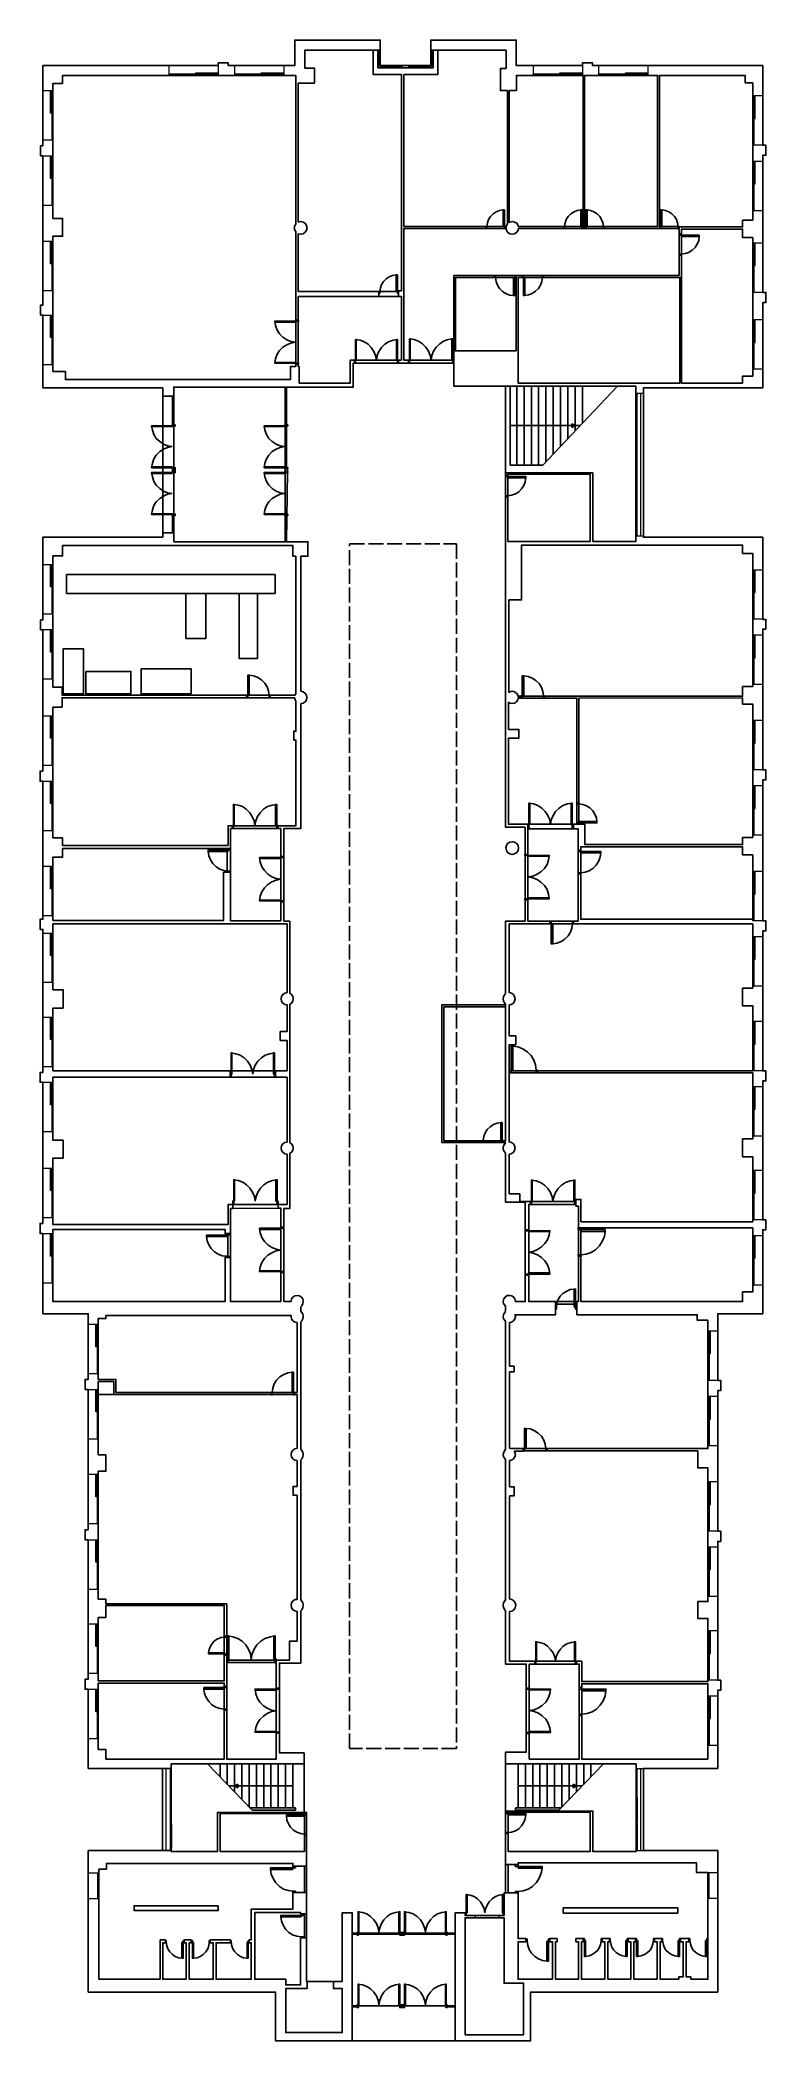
# Model space of a CAD drawing. Extents: x -10.4 to 18.5, y -48.4 to 31.5.
import ezdxf

# ---------------------------------------------------------------- set-up
doc = ezdxf.new("R2010")
doc.units = 0
doc.header["$MEASUREMENT"] = 0
doc.linetypes.add('ACAD_ISO02W100', pattern=[15, 12, -3])
for name, color, linetype in [('UEXCC_INF_construcciones', 252, 'Continuous'), ('UEXCC_INF_mobiliario', 5, 'Continuous'), ('UEXCC_INF_P00_ASE003', 1, 'Continuous'), ('UEXCC_INF_P00_ASE046', 1, 'Continuous'), ('UEXCC_INF_P00_AUL028', 1, 'Continuous'), ('UEXCC_INF_P00_AUL030', 1, 'Continuous'), ('UEXCC_INF_P00_COM001', 1, 'Continuous'), ('UEXCC_INF_P00_COM006', 1, 'Continuous'), ('UEXCC_INF_P00_COM009', 1, 'Continuous'), ('UEXCC_INF_P00_COM014', 1, 'Continuous'), ('UEXCC_INF_P00_COM017', 1, 'Continuous'), ('UEXCC_INF_P00_COM026', 1, 'Continuous'), ('UEXCC_INF_P00_COM029', 1, 'Continuous'), ('UEXCC_INF_P00_COM031', 1, 'Continuous'), ('UEXCC_INF_P00_COM034', 1, 'Continuous'), ('UEXCC_INF_P00_COM038', 1, 'Continuous'), ('UEXCC_INF_P00_COM044', 1, 'Continuous'), ('UEXCC_INF_P00_COM048', 1, 'Continuous'), ('UEXCC_INF_P00_CUA002', 1, 'Continuous'), ('UEXCC_INF_P00_CUA004', 1, 'Continuous'), ('UEXCC_INF_P00_CUA013', 1, 'Continuous'), ('UEXCC_INF_P00_CUA019', 1, 'Continuous'), ('UEXCC_INF_P00_CUA020', 1, 'Continuous'), ('UEXCC_INF_P00_CUA045', 1, 'Continuous'), ('UEXCC_INF_P00_CUA047', 1, 'Continuous'), ('UEXCC_INF_P00_DES005', 1, 'Continuous'), ('UEXCC_INF_P00_DES010', 1, 'Continuous'), ('UEXCC_INF_P00_DES015', 1, 'Continuous'), ('UEXCC_INF_P00_DES022', 1, 'Continuous'), ('UEXCC_INF_P00_DES023', 1, 'Continuous'), ('UEXCC_INF_P00_DES024', 1, 'Continuous'), ('UEXCC_INF_P00_DES025', 1, 'Continuous'), ('UEXCC_INF_P00_DES027', 1, 'Continuous'), ('UEXCC_INF_P00_DES035', 1, 'Continuous'), ('UEXCC_INF_P00_DES039', 1, 'Continuous'), ('UEXCC_INF_P00_DES042', 1, 'Continuous'), ('UEXCC_INF_P00_DES043', 1, 'Continuous'), ('UEXCC_INF_P00_LAB007', 1, 'Continuous'), ('UEXCC_INF_P00_LAB008', 1, 'Continuous'), ('UEXCC_INF_P00_LAB011', 1, 'Continuous'), ('UEXCC_INF_P00_LAB012', 1, 'Continuous'), ('UEXCC_INF_P00_LAB016', 1, 'Continuous'), ('UEXCC_INF_P00_LAB018', 1, 'Continuous'), ('UEXCC_INF_P00_LAB021', 1, 'Continuous'), ('UEXCC_INF_P00_LAB032', 1, 'Continuous'), ('UEXCC_INF_P00_LAB033', 1, 'Continuous'), ('UEXCC_INF_P00_LAB036', 1, 'Continuous'), ('UEXCC_INF_P00_LAB037', 1, 'Continuous'), ('UEXCC_INF_P00_LAB040', 1, 'Continuous'), ('UEXCC_INF_P00_LAB041', 1, 'Continuous'), ('UEXCC_INF_puertas', 3, 'Continuous')]:
    doc.layers.add(name, color=color, linetype=linetype)
doc.layers.add('UEXCC_INF_ventanas', color=3, linetype='Continuous', lineweight=15)

# ---------------------------------------------------------------- blocks, each defined once
blk = doc.blocks.new('puerta-sipler')
at = {"layer": 'UEXCC_INF_puertas'}
for points in [[(213.148, 519.821), (213.148, 520.535), (213.097, 520.535), (213.097, 519.739)], [(213.849, 519.821), (213.828, 519.976), (213.777, 520.122), (213.695, 520.255), (213.578, 520.367), (213.445, 520.453), (213.303, 520.513), (213.148, 520.535)], [(213.045, 519.821), (213.148, 519.821)], [(213.045, 519.739), (213.045, 519.821)], [(213.849, 519.821), (213.849, 519.739)], [(213.849, 519.821), (213.888, 519.821), (213.888, 519.739)], [(213.097, 519.739), (213.045, 519.739)], [(213.849, 519.739), (213.888, 519.739)]]:
    blk.add_lwpolyline(points, dxfattribs=at)
blk = doc.blocks.new('puerta dobler')
at = {"layer": 'UEXCC_INF_puertas'}
for points in [[(217.493, 510.602), (217.524, 510.417), (217.584, 510.232), (217.687, 510.077), (217.825, 509.939), (217.979, 509.836), (218.152, 509.767), (218.341, 509.733)], [(218.341, 510.559), (218.341, 510.602), (217.493, 510.602), (217.493, 510.559), (218.341, 510.559)], [(218.341, 510.602), (218.371, 510.602), (218.461, 510.593), (218.461, 510.645), (218.341, 510.645), (218.341, 510.602), (218.341, 510.602)], [(218.341, 509.733), (218.152, 509.703), (217.979, 509.629), (217.825, 509.526), (217.687, 509.393), (217.584, 509.238), (217.524, 509.062), (217.493, 508.877)], [(218.341, 508.877), (218.393, 508.877), (218.461, 508.889), (218.461, 508.838), (218.341, 508.838), (218.341, 508.877), (217.493, 508.877), (217.493, 508.907), (218.341, 508.907), (218.341, 508.877), (218.341, 508.877)]]:
    blk.add_lwpolyline(points, dxfattribs=at)
blk = doc.blocks.new('ventanar')
at = {"layer": 'UEXCC_INF_ventanas'}
for p, q in [((207.31, 562.074), (207.31, 561.674)), ((207.353, 561.777), (207.31, 561.777)), ((207.31, 561.777), (207.31, 561.725)), ((207.31, 561.725), (209.278, 561.725)), ((207.31, 561.674), (208.156, 561.674)), ((208.156, 561.777), (207.353, 561.777)), ((207.353, 561.725), (207.353, 561.777)), ((207.353, 561.756), (208.156, 561.756)), ((208.156, 561.674), (208.156, 561.777)), ((208.207, 561.777), (208.156, 561.777)), ((208.207, 561.674), (208.156, 561.674)), ((208.207, 561.674), (208.207, 561.777)), ((209.227, 561.704), (208.207, 561.704)), ((209.227, 561.674), (208.207, 561.674)), ((209.227, 561.674), (209.227, 561.725)), ((209.278, 561.674), (209.227, 561.674)), ((209.278, 562.074), (209.278, 561.674)), ((209.278, 561.725), (209.278, 561.674))]:
    blk.add_line(p, q, dxfattribs=at)
blk = doc.blocks.new('ventana norte estrechar')
at = {"layer": 'UEXCC_INF_ventanas'}
for p, q in [((256.845, 521.169), (256.845, 520.777)), ((256.888, 520.88), (256.845, 520.88)), ((256.845, 520.88), (256.845, 520.829)), ((256.845, 520.829), (258.813, 520.829)), ((257.69, 520.88), (256.888, 520.88)), ((256.888, 520.829), (256.888, 520.88)), ((256.888, 520.859), (257.69, 520.859)), ((257.69, 520.777), (257.69, 520.88)), ((257.742, 520.88), (257.69, 520.88)), ((257.742, 520.777), (257.742, 520.88)), ((258.761, 520.777), (258.761, 520.829)), ((258.813, 521.169), (258.813, 520.777)), ((258.813, 520.829), (258.813, 520.777)), ((256.845, 520.777), (257.69, 520.777)), ((257.742, 520.777), (257.69, 520.777)), ((258.761, 520.807), (257.742, 520.807)), ((258.761, 520.777), (257.742, 520.777)), ((258.813, 520.777), (258.761, 520.777))]:
    blk.add_line(p, q, dxfattribs=at)
blk = doc.blocks.new('ventana-pequeña-surr')
at = {"layer": 'UEXCC_INF_ventanas'}
for p, q in [((278.347, 534.107), (278.399, 534.107)), ((278.347, 533.719), (278.347, 534.107)), ((278.399, 534.055), (278.347, 534.055)), ((278.399, 534.107), (278.399, 534.055)), ((278.399, 534.107), (279.307, 534.107)), ((278.399, 534.077), (279.307, 534.077)), ((279.307, 534.055), (278.399, 534.055)), ((279.307, 534.107), (279.358, 534.107)), ((279.307, 534.055), (279.307, 534.107)), ((279.358, 534.055), (279.307, 534.055)), ((279.358, 534.107), (279.358, 533.719))]:
    blk.add_line(p, q, dxfattribs=at)
blk = doc.blocks.new('ventana-pequeñar')
at = {"layer": 'UEXCC_INF_ventanas'}
for p, q in [((278.347, 558.955), (278.347, 559.355)), ((279.358, 559.355), (279.358, 558.955)), ((278.347, 559.007), (278.399, 559.007)), ((278.399, 558.955), (278.347, 558.955)), ((278.399, 559.007), (279.306, 559.007)), ((278.399, 559.007), (278.399, 558.955)), ((279.306, 558.986), (278.399, 558.986)), ((279.306, 558.955), (278.399, 558.955)), ((279.306, 558.955), (279.306, 559.007)), ((279.306, 559.007), (279.358, 559.007)), ((279.358, 558.955), (279.306, 558.955))]:
    blk.add_line(p, q, dxfattribs=at)
blk = doc.blocks.new('ventanal norter')
at = {"layer": 'UEXCC_INF_ventanas'}
for p, q in [((219.279, 556.205), (219.279, 556.505)), ((224.968, 556.403), (219.279, 556.403)), ((224.968, 556.248), (219.279, 556.248)), ((219.279, 556.248), (219.331, 556.248)), ((224.968, 556.205), (219.279, 556.205)), ((219.331, 556.248), (219.331, 556.205)), ((220.931, 556.227), (219.331, 556.227)), ((220.931, 556.248), (220.931, 556.205)), ((222.354, 556.248), (220.948, 556.248)), ((220.982, 556.248), (220.982, 556.205)), ((222.333, 556.227), (220.982, 556.227)), ((222.333, 556.248), (222.333, 556.205)), ((224.917, 556.248), (222.354, 556.248)), ((222.384, 556.248), (222.384, 556.205)), ((223.735, 556.227), (222.384, 556.227)), ((223.735, 556.248), (223.735, 556.205)), ((223.787, 556.248), (223.787, 556.205)), ((224.917, 556.227), (223.787, 556.227)), ((224.917, 556.205), (224.917, 556.248)), ((224.968, 556.205), (224.917, 556.205)), ((224.968, 556.205), (224.968, 556.505))]:
    blk.add_line(p, q, dxfattribs=at)
blk = doc.blocks.new('ventanal surester')
at = {"layer": 'UEXCC_INF_ventanas'}
for p, q in [((275.351, 537.013), (274.301, 537.013)), ((274.351, 537.013), (274.301, 537.013)), ((274.301, 536.963), (274.351, 536.963)), ((277.581, 536.808), (274.301, 536.808)), ((274.351, 536.963), (274.351, 537.013)), ((275.351, 536.983), (274.351, 536.983)), ((274.351, 536.963), (275.351, 536.963)), ((275.351, 537.013), (275.351, 536.963)), ((275.401, 537.013), (275.351, 537.013)), ((275.351, 536.963), (275.401, 536.963)), ((276.539, 537.013), (275.401, 537.013)), ((275.401, 537.013), (275.401, 536.963)), ((276.539, 536.983), (275.401, 536.983)), ((275.401, 536.963), (276.589, 536.963)), ((276.539, 536.963), (276.539, 537.013)), ((276.539, 537.013), (277.502, 537.013)), ((276.589, 537.013), (276.589, 536.963)), ((277.502, 536.983), (276.589, 536.983)), ((276.589, 536.963), (277.502, 536.963)), ((277.581, 537.013), (277.502, 537.013)), ((277.502, 537.013), (277.502, 536.963)), ((277.502, 536.963), (277.581, 536.963))]:
    blk.add_line(p, q, dxfattribs=at)
blk = doc.blocks.new('A$C2E8624FBr')
at = {"layer": 'UEXCC_INF_ventanas'}
for p, q in [((0, 0), (0, 0.298)), ((3.28, 0.194), (0, 0.194)), ((1.114, 0.052), (0, 0.052)), ((0, 0.052), (0.052, 0.052)), ((0.052, 0.052), (0.052, 0)), ((1.114, 0.021), (0.052, 0.021)), ((1.166, 0.052), (1.114, 0.052)), ((1.114, 0.052), (1.114, 0)), ((1.166, 0), (1.166, 0.052)), ((1.166, 0.052), (2.116, 0.052)), ((2.116, 0.021), (1.166, 0.021)), ((2.168, 0.052), (2.116, 0.052)), ((2.116, 0.052), (2.116, 0)), ((2.168, 0), (2.168, 0.052)), ((2.168, 0.052), (3.229, 0.052)), ((3.229, 0.021), (2.168, 0.021)), ((3.229, 0), (3.229, 0.052)), ((3.229, 0.052), (3.28, 0.052)), ((3.28, 0), (3.28, 0.298)), ((0.052, 0), (0, 0)), ((0.052, 0), (1.114, 0)), ((1.114, 0), (1.166, 0)), ((2.116, 0), (1.166, 0)), ((2.116, 0), (2.168, 0)), ((3.229, 0), (2.168, 0)), ((3.28, 0), (3.229, 0))]:
    blk.add_line(p, q, dxfattribs=at)
blk = doc.blocks.new('mesa_1')
at = {"layer": 'UEXCC_INF_mobiliario'}
blk.add_lwpolyline([(0, 0), (8.32, 0), (8.32, -0.75), (0, -0.75)], close=True, dxfattribs=at)
blk = doc.blocks.new('mesa_3')
at = {"layer": 'UEXCC_INF_mobiliario'}
blk.add_lwpolyline([(-3.56, 0), (-2.76, 0), (-2.76, -1.8), (-3.56, -1.8)], close=True, dxfattribs=at)
blk = doc.blocks.new('mesa_2')
at = {"layer": 'UEXCC_INF_mobiliario'}
blk.add_lwpolyline([(-1.44, 0), (-0.7, 0), (-0.7, -2.6), (-1.44, -2.6)], close=True, dxfattribs=at)
blk = doc.blocks.new('mesa_4')
at = {"layer": 'UEXCC_INF_mobiliario'}
blk.add_lwpolyline([(-0.129, -4.015), (0.671, -4.015), (0.671, -2.215), (-0.129, -2.215)], close=True, dxfattribs=at)
blk = doc.blocks.new('mesa_5')
at = {"layer": 'UEXCC_INF_mobiliario'}
blk.add_lwpolyline([(2.571, -4.015), (0.771, -4.015), (0.771, -3.115), (2.571, -3.115)], close=True, dxfattribs=at)
blk = doc.blocks.new('mesa_6')
at = {"layer": 'UEXCC_INF_mobiliario'}
blk.add_lwpolyline([(4.973, -4.015), (4.973, -3.015), (2.973, -3.015), (2.973, -4.015)], close=True, dxfattribs=at)

msp = doc.modelspace()

# ---------------------------------------------------------------- linework, layer by layer
at = {"layer": 'UEXCC_INF_construcciones'}
for p, q in [((3.162, 31.081), (2.883, 31.081)), ((3.059, 30.367), (3.059, 31.081)), ((3.059, 31.029), (3.162, 31.029)), ((3.059, 30.461), (4.113, 30.461)), ((5.27, 30.367), (3.059, 30.367)), ((3.111, 30.461), (3.111, 31.029)), ((3.162, 30.367), (3.162, 31.081)), ((3.162, 30.418), (4.031, 30.418)), ((4.031, 30.367), (4.031, 30.461)), ((4.225, 30.461), (4.113, 30.461)), ((4.225, 30.461), (5.27, 30.461)), ((4.306, 30.367), (4.306, 30.461)), ((4.306, 30.418), (5.175, 30.418)), ((5.175, 30.367), (5.175, 31.081)), ((5.175, 31.081), (5.455, 31.081)), ((5.175, 31.029), (5.27, 31.029)), ((5.219, 30.461), (5.219, 31.029)), ((5.27, 31.081), (5.27, 30.367)), ((-3.299, 30.07), (-2.899, 30.07)), ((-0.634, 17.628), (-0.634, 16.118)), ((-0.583, 17.628), (-0.583, 16.118)), ((8.349, 17.661), (8.349, 14.513)), ((8.612, 17.661), (8.612, 14.513)), ((8.9, 17.661), (8.9, 14.513)), ((9.188, 17.661), (9.188, 14.513)), ((9.477, 17.661), (9.477, 14.513)), ((12.626, 17.661), (9.644, 14.513)), ((9.769, 17.661), (9.769, 14.644)), ((10.057, 17.661), (10.057, 14.949)), ((10.346, 17.661), (10.346, 15.253)), ((10.647, 17.661), (10.647, 15.571)), ((10.935, 17.661), (10.935, 15.876)), ((11.223, 17.661), (11.223, 16.18)), ((-5.51, 11.813), (-5.51, 17.267)), ((-5.128, 17.267), (-5.128, 16.118)), ((-5.076, 17.224), (-5.128, 17.224)), ((-5.076, 17.267), (-5.076, 16.118)), ((-0.583, 17.069), (-0.634, 17.069)), ((-5.076, 16.222), (-5.128, 16.222)), ((-5.076, 16.118), (-5.128, 16.118)), ((-0.583, 16.222), (-0.634, 16.222)), ((8.349, 16.087), (11.135, 16.087)), ((10.802, 16.01), (10.802, 16.164)), ((10.802, 16.164), (10.935, 16.087)), ((10.935, 16.087), (10.802, 16.01)), ((8.349, 14.513), (9.644, 14.513)), ((-5.024, 14.363), (-5.128, 14.363)), ((-5.128, 14.26), (-5.128, 14.363)), ((-5.024, 14.26), (-5.128, 14.26)), ((-5.024, 14.363), (-5.024, 14.26)), ((-0.634, 14.363), (-0.634, 14.26)), ((-0.531, 14.363), (-0.634, 14.363)), ((-0.531, 14.26), (-0.634, 14.26)), ((-0.531, 14.363), (-0.531, 14.26)), ((-5.128, 12.505), (-5.076, 12.505)), ((-5.128, 12.505), (-5.128, 11.813)), ((-5.076, 12.402), (-5.128, 12.402)), ((-5.076, 12.505), (-5.076, 11.813)), ((-0.634, 12.505), (-0.634, 11.452)), ((-0.583, 12.402), (-0.634, 12.402)), ((-0.583, 12.011), (-0.634, 12.011)), ((-0.583, 12.505), (-0.583, 11.452)), ((-5.076, 11.916), (-5.128, 11.916)), ((-9.89, -15.762), (-9.89, -15.805)), ((-5.522, -40.799), (-5.522, -37.519)), ((-5.171, -37.519), (-5.522, -37.519)), ((-3.725, -37.34), (-1.946, -39.186)), ((-3.226, -37.34), (-3.226, -37.858)), ((-2.938, -37.34), (-2.938, -38.157)), ((-2.65, -37.34), (-2.65, -38.456)), ((-2.361, -37.34), (-2.361, -38.755)), ((-2.06, -37.34), (-2.06, -39.068)), ((-1.772, -37.34), (-1.772, -39.095)), ((-1.484, -37.34), (-1.484, -39.095)), ((-1.196, -37.34), (-1.196, -39.095)), ((-0.907, -37.34), (-0.907, -39.095)), ((-0.615, -37.34), (-0.615, -39.095)), ((-0.318, -37.34), (-0.318, -39.095)), ((8.656, -37.34), (8.656, -39.095)), ((8.953, -37.34), (8.953, -39.095)), ((9.245, -37.34), (9.245, -39.095)), ((9.533, -37.34), (9.533, -39.095)), ((9.822, -37.34), (9.822, -39.095)), ((10.11, -37.34), (10.11, -39.095)), ((12.063, -37.34), (10.284, -39.186)), ((10.398, -37.34), (10.398, -39.068)), ((10.699, -37.34), (10.699, -38.755)), ((10.987, -37.34), (10.987, -38.456)), ((11.276, -37.34), (11.276, -38.157)), ((11.564, -37.34), (11.564, -37.858)), ((-0.318, -38.218), (-2.879, -38.218)), ((-2.516, -38.14), (-2.65, -38.218)), ((-2.65, -38.218), (-2.516, -38.295)), ((-2.516, -38.295), (-2.516, -38.14)), ((8.656, -38.218), (11.217, -38.218)), ((10.854, -38.295), (10.854, -38.14)), ((10.854, -38.14), (10.987, -38.218)), ((10.987, -38.218), (10.854, -38.295)), ((-2.034, -39.095), (-0.223, -39.095)), ((-0.223, -39.095), (-0.223, -39.186)), ((10.371, -39.095), (8.561, -39.095)), ((8.561, -39.095), (8.561, -39.186)), ((-0.223, -39.186), (-1.946, -39.186)), ((8.561, -39.186), (10.284, -39.186)), ((-5.171, -40.799), (-5.522, -40.799)), ((2.242, -44.095), (2.048, -44.095)), ((2.242, -44.138), (2.048, -44.138)), ((2.19, -44.138), (2.19, -44.095)), ((2.242, -44.138), (2.242, -44.095)), ((3.988, -44.065), (3.988, -44.168)), ((3.988, -44.168), (3.988, -44.065)), ((3.988, -44.065), (4.083, -44.065)), ((3.988, -44.168), (4.083, -44.168)), ((4.083, -44.168), (4.083, -44.065)), ((4.083, -44.168), (4.083, -44.065)), ((5.829, -44.095), (6.156, -44.095)), ((5.829, -44.138), (5.829, -44.095)), ((5.829, -44.138), (6.156, -44.138)), ((6.002, -44.138), (6.002, -44.095)), ((2.242, -46.989), (2.048, -46.989)), ((2.242, -47.032), (2.048, -47.032)), ((2.19, -47.032), (2.19, -46.989)), ((2.242, -47.032), (2.242, -46.989)), ((3.988, -46.959), (3.988, -47.062)), ((3.988, -47.062), (3.988, -46.959)), ((3.988, -46.959), (4.083, -46.959)), ((3.988, -47.062), (4.083, -47.062)), ((4.083, -47.062), (4.083, -46.959)), ((4.083, -47.062), (4.083, -46.959)), ((5.829, -46.989), (6.156, -46.989)), ((5.829, -47.032), (5.829, -46.989)), ((5.829, -47.032), (6.156, -47.032)), ((6.002, -47.032), (6.002, -46.989))]:
    msp.add_line(p, q, dxfattribs=at)
for points in [[(12.096, 24.038), (14.223, 24.038), (14.223, 30.07), (11.313, 30.07), (11.313, 23.957), (11.261, 23.957), (11.261, 30.07), (8.591, 30.07), (8.591, 29.459), (8.303, 29.459), (8.303, 24.201), (8.325, 24.215), (8.325, 24.215), (8.419, 24.236), (8.522, 24.215), (8.604, 24.163), (8.656, 24.081), (8.665, 24.038), (10.478, 24.038), (10.478, 23.957), (10.375, 23.957), (8.671, 23.957), (8.656, 23.884), (8.604, 23.81), (8.522, 23.75), (8.419, 23.729), (8.325, 23.75), (8.243, 23.81), (8.191, 23.892), (8.17, 23.987), (8.191, 24.081), (8.233, 24.148), (8.233, 29.459), (7.955, 29.459), (7.955, 30.345), (8.178, 30.345), (8.178, 31.081), (5.455, 31.081), (5.455, 30.1), (4.103, 30.1), (4.103, 24.038), (7.378, 24.038), (7.378, 23.957), (4.103, 23.957), (4.103, 18.701), (4.289, 18.701), (4.289, 18.581), (3.894, 18.581), (3.894, 18.701), (4.003, 18.701), (4.003, 21.243), (3.894, 21.243), (3.894, 21.468), (4.003, 21.468), (4.003, 30.1), (2.883, 30.1), (2.883, 31.081), (0.159, 31.081), (0.159, 30.358), (0.538, 30.358), (0.538, 29.76), (-0.107, 29.76), (-0.107, 24.216), (-0.008, 24.236), (0.086, 24.215), (0.168, 24.163), (0.22, 24.081), (0.241, 23.987), (0.22, 23.884), (0.168, 23.81), (0.086, 23.75), (-0.008, 23.729), (-0.008, 23.729), (-0.107, 23.749), (-0.107, 21.441), (3.11, 21.441), (3.11, 21.243), (-0.107, 21.243), (-0.107, 20.3), (-0.21, 20.3), (-0.21, 23.841), (-0.245, 23.884), (-0.266, 23.987), (-0.245, 24.081), (-0.21, 24.129), (-0.21, 30.07), (-9.507, 30.07), (-9.507, 29.747), (-9.89, 29.747), (-9.89, 24.357), (-9.507, 24.357), (-9.507, 23.647), (-9.89, 23.647), (-9.89, 18.254), (-9.397, 18.254), (-9.397, 17.923), (-0.421, 17.923), (-0.421, 18.441), (-0.21, 18.441), (-0.21, 18.545), (-0.107, 18.545), (-0.107, 18.441), (-0.069, 18.441), (-0.069, 17.783), (1.966, 17.783), (1.966, 18.701), (2.138, 18.701), (2.138, 18.581), (2.087, 18.581), (2.087, 17.628), (-5.076, 17.628), (-5.076, 17.267), (-5.51, 17.267), (-5.51, 17.591), (-10.29, 17.591), (-10.29, 20.498), (-10.384, 20.498), (-10.384, 20.902), (-10.29, 20.902), (-10.29, 26.856), (-10.384, 26.856), (-10.384, 27.261), (-10.29, 27.261), (-10.29, 30.461), (-3.299, 30.461), (-3.299, 30.564), (-2.899, 30.564), (-2.899, 30.461), (-0.245, 30.461), (-0.245, 31.481), (3.162, 31.481), (3.162, 30.461), (5.175, 30.461), (5.175, 31.481), (8.583, 31.481), (8.583, 30.461), (11.224, 30.461), (11.224, 30.564), (11.629, 30.564), (11.629, 30.461), (18.42, 30.461), (18.42, 27.282), (18.545, 27.282), (18.545, 26.878), (18.42, 26.878), (18.42, 21.404), (18.545, 21.404), (18.545, 20.999), (18.42, 20.999), (18.42, 17.591), (13.66, 17.591), (13.66, 11.631), (18.42, 11.631), (18.42, 8.354), (18.545, 8.354), (18.545, 7.963), (18.42, 7.963), (18.42, 2.345), (18.545, 2.345), (18.545, 1.945), (18.42, 1.945), (18.42, -3.682), (18.545, -3.682), (18.545, -4.087), (18.42, -4.087), (18.42, -9.671), (18.545, -9.671), (18.545, -10.075), (18.42, -10.075), (18.42, -15.62), (18.545, -15.62), (18.545, -16.012), (18.42, -16.012), (18.42, -19.369), (16.62, -19.369), (16.62, -22.03), (16.745, -22.03), (16.745, -22.435), (16.62, -22.435), (16.62, -28.049), (16.745, -28.049), (16.745, -28.453), (16.62, -28.453), (16.62, -33.998), (16.745, -33.998), (16.745, -34.398), (16.62, -34.398), (16.62, -37.519), (13.66, -37.519), (13.66, -40.799), (16.62, -40.799), (16.62, -46.449), (9.158, -46.449), (9.158, -48.399), (6.156, -48.399), (6.156, -48.399), (6.156, -43.277), (6.548, -43.277), (6.548, -43.387), (6.952, -43.387), (6.952, -43.478), (6.548, -43.478), (6.548, -48.151), (8.878, -48.151), (8.878, -46.094), (8.103, -46.094), (8.103, -43.478), (7.903, -43.478), (7.903, -43.387), (8.103, -43.387), (8.103, -42.49), (8.656, -42.49), (8.656, -44.31), (8.974, -44.31), (8.974, -44.435), (8.656, -44.435), (8.656, -45.932), (10.028, -45.932), (10.028, -44.435), (9.925, -44.435), (9.925, -44.31), (10.213, -44.31), (10.213, -44.435), (10.153, -44.435), (10.153, -45.932), (11.069, -45.932), (11.069, -44.435), (10.966, -44.435), (10.966, -44.31), (11.259, -44.31), (11.259, -44.435), (11.194, -44.435), (11.194, -45.932), (12.115, -45.932), (12.115, -44.435), (12.011, -44.435), (12.011, -44.31), (12.299, -44.31), (12.299, -44.435), (12.239, -44.435), (12.239, -45.932), (13.156, -45.932), (13.156, -44.435), (13.052, -44.435), (13.052, -44.31), (13.341, -44.31), (13.341, -44.435), (13.28, -44.435), (13.28, -45.932), (14.201, -45.932), (14.201, -44.435), (14.098, -44.435), (14.098, -44.31), (14.386, -44.31), (14.386, -44.435), (14.322, -44.435), (14.322, -45.932), (15.066, -45.932), (15.066, -45.841), (15.242, -45.841), (15.242, -44.435), (15.139, -44.435), (15.139, -44.31), (15.476, -44.31), (15.476, -44.435), (15.367, -44.435), (15.367, -45.841), (15.552, -45.841), (15.552, -45.932), (16.229, -45.932), (16.229, -41.668), (15.773, -41.668), (15.773, -41.286), (8.656, -41.286), (8.656, -41.359), (8.161, -41.359), (8.161, -40.831), (8.161, -40.831), (8.161, -40.12), (8.263, -40.12), (8.263, -40.831), (11.537, -40.831), (11.537, -39.264), (8.263, -39.264), (8.161, -39.264), (8.161, -39.221), (11.637, -39.221), (11.637, -40.831), (13.363, -40.831), (13.363, -37.34), (8.161, -37.34), (8.161, -36.868), (8.987, -36.868), (8.987, -36.123), (9.104, -36.123), (9.104, -37.147), (11.096, -37.147), (11.096, -35.409), (11.199, -35.409), (11.199, -37.147), (16.229, -37.147), (16.229, -34.14), (11.199, -34.14), (11.199, -34.278), (11.096, -34.278), (11.096, -33.351), (10.984, -33.351), (10.984, -33.239), (11.199, -33.239), (11.199, -34.05), (16.229, -34.05), (16.229, -31.529), (15.824, -31.529), (15.824, -30.858), (16.229, -30.858), (16.229, -25.519), (15.824, -25.519), (15.824, -24.861), (15.824, -24.861), (15.824, -24.84), (9.813, -24.84), (9.813, -24.75), (16.229, -24.75), (16.229, -19.626), (15.803, -19.626), (15.803, -19.41), (11.004, -19.41), (11.004, -18.881), (11.064, -18.881), (11.064, -17.072), (11.167, -17.072), (11.167, -18.881), (16.229, -18.881), (17.616, -18.881), (17.616, -18.498), (18.016, -18.498), (18.016, -15.941), (11.064, -15.941), (11.064, -15.069), (10.965, -15.069), (10.965, -14.803), (11.167, -14.803), (11.167, -15.694), (18.016, -15.694), (18.016, -13.099), (17.616, -13.099), (17.616, -12.39), (18.016, -12.39), (18.016, -9.748), (9.439, -9.748), (9.439, -9.667), (9.439, -9.667), (18.016, -9.667), (18.016, -7.081), (17.616, -7.081), (17.616, -6.367), (18.016, -6.367), (18.016, -3.807), (10.876, -3.807), (10.876, -3.695), (11.053, -3.695), (11.053, -1.807), (11.156, -1.807), (11.156, -3.621), (18.016, -3.621), (18.016, -1.05), (17.616, -1.05), (17.616, -0.731), (11.156, -0.731), (11.156, -0.856), (11.053, -0.856), (11.053, -0.005), (10.864, -0.005), (10.864, 0.176), (11.327, 0.176), (11.327, -0.637), (17.616, -0.637), (17.616, -0.349), (18.016, -0.349), (18.016, 4.969), (17.616, 4.969), (17.616, 5.214), (11.086, 5.213), (11.086, 1.024), (11.004, 1.024), (11.004, 5.213), (9.718, 5.214), (9.718, 5.287), (17.616, 5.287), (17.616, 5.67), (18.016, 5.67), (18.016, 10.987), (17.616, 10.987), (17.616, 11.317), (8.802, 11.317), (8.802, 9.129), (8.296, 9.129), (8.296, 5.44), (8.333, 5.463), (8.428, 5.485), (8.522, 5.463), (8.591, 5.412), (8.643, 5.33), (8.653, 5.287), (8.768, 5.287), (8.768, 5.214), (8.659, 5.214), (8.643, 5.145), (8.591, 5.059), (8.51, 5.008), (8.419, 4.99), (8.325, 5.008), (8.274, 5.043), (8.274, 3.958), (8.686, 3.958), (8.686, 3.605), (8.274, 3.605), (8.274, 0.176), (9.052, 0.176), (9.052, -1.032), (9.001, -1.032), (8.936, -1.032), (8.936, 0.052), (8.161, 0.052), (8.161, 5.145), (8.161, 5.236), (8.161, 5.313), (8.161, 5.353), (8.161, 10.875), (8.161, 10.875), (8.161, 11.465), (8.161, 13.249), (8.244, 13.249), (8.244, 11.465), (11.537, 11.465), (11.537, 14.148), (8.244, 14.148), (8.244, 14.105), (8.161, 14.105), (8.161, 14.2), (11.637, 14.2), (11.637, 11.465), (13.36, 11.465), (13.36, 17.661), (6.101, 17.661), (6.101, 22.083), (7.724, 22.083), (7.724, 22.002), (6.161, 22.002), (6.161, 19.071), (8.581, 19.071), (8.581, 22.083), (8.819, 22.083), (8.819, 22.002), (8.661, 22.002), (8.661, 17.783), (15.111, 17.783), (15.111, 22.002), (9.667, 22.002), (9.667, 22.083), (9.99, 22.083), (9.99, 22.083), (9.99, 22.083), (15.079, 22.083), (15.079, 22.894), (15.172, 22.894), (15.172, 17.783), (17.616, 17.783), (17.616, 18.063), (18.016, 18.063), (18.016, 23.595), (17.616, 23.595), (17.616, 23.935), (15.172, 23.935), (15.172, 23.737), (15.079, 23.737), (15.079, 24.017), (17.616, 24.017), (17.616, 24.288), (18.016, 24.288), (18.016, 29.769), (17.719, 29.769), (17.719, 30.07), (14.296, 30.07), (14.296, 24.038), (14.296, 24.038), (14.296, 23.957), (12.096, 23.957), (12.096, 24.038), (12.096, 23.957)], [(8.243, -0.598), (8.191, -0.68), (8.17, -0.774), (8.191, -0.878), (8.243, -0.959), (8.325, -1.011), (8.419, -1.032), (8.522, -1.011), (8.604, -0.959), (8.656, -0.878), (8.677, -0.783), (8.656, -0.68), (8.604, -0.598), (8.522, -0.546), (8.428, -0.525), (8.325, -0.546), (8.325, -0.546)], [(8.318, -31.26), (8.318, -33.239), (9.327, -33.239), (9.327, -33.351), (9.104, -33.351), (9.104, -34.312), (8.987, -34.312), (8.987, -33.351), (8.161, -33.351), (8.161, -31.234), (8.133, -31.181), (8.081, -31.094), (8.06, -31.004), (8.081, -30.909), (8.133, -30.828), (8.161, -30.782), (8.161, -25.203), (8.141, -25.158), (8.081, -25.076), (8.068, -24.986), (8.09, -24.891), (8.141, -24.809), (8.161, -24.788), (8.161, -19.654), (8.141, -19.647), (8.081, -19.565), (8.068, -19.471), (8.09, -19.376), (8.141, -19.307), (8.161, -19.228), (8.161, -19.056), (8.141, -19.049), (8.081, -18.963), (8.068, -18.873), (8.09, -18.778), (8.141, -18.705), (8.223, -18.645), (8.318, -18.636), (8.412, -18.653), (8.481, -18.705), (8.533, -18.778), (8.555, -18.881), (8.947, -18.881), (8.947, -17.823), (8.947, -17.823), (9.084, -17.823), (9.084, -18.881), (10.148, -18.881), (10.148, -19.41), (8.538, -19.41), (8.555, -19.479), (8.533, -19.574), (8.481, -19.647), (8.4, -19.698), (8.318, -19.718), (8.318, -21.454), (8.503, -21.454), (8.503, -21.69), (8.318, -21.69), (8.318, -24.736), (8.38, -24.75), (8.862, -24.75), (8.862, -24.789), (8.862, -24.75), (8.862, -24.854), (8.506, -24.854), (8.533, -24.891), (8.555, -24.986), (8.533, -25.076), (8.481, -25.158), (8.4, -25.209), (8.318, -25.229), (8.318, -26.276), (8.503, -26.276), (8.503, -26.638), (8.318, -26.638), (8.318, -30.754), (8.412, -30.776), (8.494, -30.828), (8.546, -30.909), (8.567, -31.004), (8.546, -31.107), (8.494, -31.181), (8.412, -31.241)], [(11.004, -18.924), (11.004, -18.881)], [(-3.299, -43.002), (-6.655, -43.002), (-6.655, -43.196), (-3.299, -43.196)], [(15.036, -43.29), (10.463, -43.29), (10.463, -43.084), (15.036, -43.084)]]:
    msp.add_lwpolyline(points, close=True, dxfattribs=at)
for points in [[(-10.29, 24.637), (-10.29, 23.449)], [(8.244, 14.148), (8.244, 14.105)], [(-3.385, -45.932), (-1.984, -45.932), (-1.984, -44.478), (-2.06, -44.478), (-2.06, -44.362), (-1.984, -44.362), (-1.984, -43.132), (-0.318, -43.132), (-0.318, -42.473), (0.225, -42.473), (0.225, -43.326), (-0.017, -43.326), (-0.017, -43.274), (-1.842, -43.274), (-1.842, -45.932), (-0.606, -45.932), (-0.606, -46.16), (-0.017, -46.16), (-0.017, -44.285), (0.225, -44.285), (0.225, -46.02), (0.241, -46.02), (0.241, -46.306), (-0.606, -46.306), (-0.606, -48.061), (1.644, -48.061), (1.644, -46.306), (1.291, -46.306), (1.291, -46.02), (1.644, -46.02), (1.644, -43.277), (2.048, -43.277), (2.048, -48.399), (2.048, -48.399), (-1.012, -48.399), (-1.012, -46.449), (-8.482, -46.449), (-8.482, -40.799), (-5.522, -40.799), (-5.522, -37.519), (-8.482, -37.519), (-8.482, -34.36), (-8.608, -34.36), (-8.608, -33.955), (-8.483, -33.955), (-8.483, -28.393), (-8.608, -28.393), (-8.608, -27.988), (-8.482, -27.988), (-8.482, -22.391), (-8.608, -22.391), (-8.608, -21.991), (-8.482, -21.991), (-8.482, -19.369), (-10.29, -19.369), (-10.29, -16.167), (-10.406, -16.167), (-10.406, -15.762), (-10.29, -15.762), (-10.29, -10.127), (-10.406, -10.127), (-10.406, -9.735), (-10.29, -9.735), (-10.29, -4.022), (-10.406, -4.022), (-10.406, -3.618), (-10.29, -3.618), (-10.29, 1.893), (-10.406, 1.893), (-10.406, 2.293), (-10.29, 2.293), (-10.29, 7.941), (-10.384, 7.941), (-10.384, 8.333), (-10.29, 8.333), (-10.29, 11.631), (-5.51, 11.631), (-5.51, 11.813), (-5.076, 11.813), (-5.076, 11.452), (-5.076, 11.452), (0.28, 11.452), (0.28, 10.875), (0, 10.875), (0, 5.483), (0, 5.483), (0.086, 5.463), (0.086, 5.463), (0.159, 5.412), (0.22, 5.33), (0.228, 5.236), (0.22, 5.145), (0.168, 5.059), (0.086, 5.008), (0, 4.992), (0, 4.992), (0, 0), (-0.679, 0), (-0.679, -1.11), (-0.804, -1.11), (-0.804, 0), (-0.925, 0), (-0.925, 0.116), (-0.746, 0.116), (-0.2, 0.116), (-0.2, 3.532), (-0.288, 3.532), (-0.288, 3.885), (-0.2, 3.885), (-0.2, 5.084), (-0.236, 5.145), (-0.252, 5.227), (-1.226, 5.227), (-1.226, 5.327), (-0.237, 5.327), (-0.236, 5.33), (-0.2, 5.388), (-0.2, 10.875), (-0.318, 10.875), (-0.318, 11.297), (-9.507, 11.297), (-9.507, 10.884), (-9.89, 10.884), (-9.89, 5.64), (-9.528, 5.64), (-9.528, 5.327), (-2.176, 5.327), (-2.176, 5.227), (-9.528, 5.227), (-9.528, 4.853), (-9.89, 4.853), (-9.89, -0.37), (-9.507, -0.37), (-9.507, -0.668), (-2.908, -0.668), (-2.908, 0.116), (-2.736, 0.116), (-2.736, 0), (-2.805, 0), (-2.805, -0.792), (-9.507, -0.792), (-9.507, -1.144), (-9.89, -1.144), (-9.89, -3.667), (-3.088, -3.667), (-3.088, -1.742), (-2.805, -1.742), (-2.805, -3.687), (-0.804, -3.687), (-0.804, -2.921), (-0.679, -2.921), (-0.679, -3.695), (-0.445, -3.695), (-0.445, -6.571), (-0.381, -6.616), (-0.32, -6.698), (-0.312, -6.793), (-0.32, -6.883), (-0.372, -6.969), (-0.445, -7.015), (-0.445, -12.538), (-0.381, -12.583), (-0.32, -12.665), (-0.312, -12.76), (-0.32, -12.854), (-0.372, -12.923), (-0.445, -12.969), (-0.445, -15.168), (-0.679, -15.168), (-0.679, -15.913), (-0.804, -15.913), (-0.804, -15.151), (-0.912, -15.151), (-0.912, -15.006), (-0.557, -15.006), (-0.557, -12.995), (-0.639, -12.988), (-0.725, -12.923), (-0.776, -12.854), (-0.794, -12.76), (-0.776, -12.665), (-0.725, -12.583), (-0.639, -12.532), (-0.557, -12.512), (-0.557, -9.925), (-1.01, -9.925), (-1.01, -9.667), (-0.557, -9.667), (-0.557, -8.453), (-0.828, -8.453), (-0.828, -8.105), (-0.557, -8.105), (-0.557, -7.029), (-0.639, -7.021), (-0.725, -6.969), (-0.776, -6.883), (-0.794, -6.793), (-0.776, -6.698), (-0.725, -6.616), (-0.639, -6.565), (-0.557, -6.545), (-0.557, -3.807), (-9.89, -3.807), (-9.89, -6.431), (-9.485, -6.431), (-9.485, -7.163), (-9.89, -7.163), (-9.89, -9.667), (-2.822, -9.667), (-2.822, -9.925), (-9.89, -9.925), (-9.89, -12.441), (-9.485, -12.441), (-9.485, -13.151), (-9.89, -13.151), (-9.89, -15.805), (-2.908, -15.805), (-2.908, -15.006), (-2.723, -15.006), (-2.723, -15.168), (-2.805, -15.168), (-2.805, -16.167), (-3.028, -16.167), (-3.028, -15.999), (-9.89, -15.999), (-9.89, -18.881), (-8.083, -18.881), (-3.028, -18.881), (-3.028, -17.117), (-2.805, -17.117), (-2.805, -18.881), (-0.804, -18.881), (-0.804, -17.724), (-0.679, -17.724), (-0.679, -18.881), (-0.394, -18.881), (-0.376, -18.778), (-0.325, -18.705), (-0.239, -18.653), (-0.148, -18.636), (-0.054, -18.653), (0.019, -18.705), (0.08, -18.778), (0.088, -18.873), (0.08, -18.963), (0.028, -19.049), (0, -19.095), (0, -19.262), (0.019, -19.307), (0.08, -19.376), (0.088, -19.471), (0.08, -19.565), (0.028, -19.647), (0, -19.693), (0, -24.764), (0.019, -24.809), (0.08, -24.891), (0.088, -24.986), (0.08, -25.076), (0.028, -25.158), (0, -25.204), (0, -30.782), (0.019, -30.828), (0.08, -30.909), (0.088, -31.004), (0.08, -31.094), (0.028, -31.181), (0, -31.227), (0, -33.314), (-0.86, -33.314), (-0.86, -34.308), (-0.985, -34.308), (-0.985, -33.297), (-0.985, -33.194), (-0.451, -33.194), (-0.451, -32.437), (-0.157, -32.437), (-0.157, -31.248), (-0.239, -31.232), (-0.325, -31.181), (-0.376, -31.094), (-0.394, -31.004), (-0.376, -30.909), (-0.325, -30.836), (-0.239, -30.776), (-0.157, -30.768), (-0.157, -26.616), (-0.312, -26.616), (-0.312, -26.263), (-0.157, -26.263), (-0.157, -25.229), (-0.239, -25.209), (-0.325, -25.158), (-0.376, -25.076), (-0.394, -24.986), (-0.376, -24.891), (-0.325, -24.818), (-0.239, -24.758), (-0.157, -24.738), (-0.157, -22.596), (-0.239, -22.596), (-0.239, -22.51), (-0.157, -22.51), (-0.157, -19.718), (-0.239, -19.698), (-0.325, -19.647), (-0.376, -19.574), (-0.394, -19.479), (-0.386, -19.44), (-7.782, -19.44), (-7.782, -19.552), (-8.083, -19.552), (-8.083, -21.991), (-7.378, -21.991), (-7.378, -22.51), (-1.189, -22.507), (-1.189, -22.593), (-7.464, -22.596), (-7.464, -22.073), (-8.083, -22.073), (-8.083, -25.003), (-7.782, -25.003), (-7.782, -25.657), (-7.932, -25.657), (-8.083, -25.657), (-8.083, -30.767), (-7.782, -30.767), (-7.782, -30.954), (-2.957, -30.954), (-2.957, -32.243), (-3.06, -32.243), (-3.06, -31.014), (-7.782, -31.014), (-7.782, -31.49), (-8.083, -31.49), (-8.083, -34.028), (-3.06, -34.028), (-3.06, -32.996), (-2.957, -32.996), (-2.957, -34.235), (-3.06, -34.235), (-3.06, -34.121), (-8.083, -34.121), (-8.083, -36.764), (-7.782, -36.764), (-7.782, -37.147), (-3.06, -37.147), (-3.06, -35.194), (-2.957, -35.194), (-2.957, -37.147), (-0.985, -37.147), (-0.985, -36.115), (-0.86, -36.115), (-0.86, -36.898), (0.125, -36.898), (0.125, -37.34), (-5.171, -37.34), (-5.171, -40.831), (-3.326, -40.831), (-3.326, -39.272), (0.225, -39.272), (0.225, -39.324), (-3.226, -39.324), (-3.226, -40.831), (0.142, -40.831), (0.142, -40.18), (0.225, -40.18), (0.225, -40.831), (0.225, -41.419), (-0.318, -41.419), (-0.318, -41.307), (-7.76, -41.307), (-7.76, -41.535), (-8.061, -41.535), (-8.061, -45.932), (-5.622, -45.932), (-5.622, -44.362), (-5.407, -44.362), (-5.407, -44.478), (-5.511, -44.478), (-5.511, -45.932), (-4.887, -45.932), (-4.581, -45.932), (-4.581, -44.478), (-4.654, -44.478), (-4.654, -44.362), (-4.375, -44.362), (-4.375, -44.478), (-4.456, -44.478), (-4.456, -45.932), (-3.497, -45.932), (-3.497, -44.478), (-3.622, -44.478), (-3.622, -44.362), (-2.813, -44.362), (-2.813, -44.478), (-3.385, -44.478), (-3.385, -45.932), (-3.024, -45.932)], [(9.718, 5.214), (9.718, 5.287)], [(11.086, 4.543), (11.086, 4.969)], [(9.064, -16.012), (8.947, -16.012), (9.084, -16.012), (9.084, -15.004), (9.154, -15.004), (9.154, -14.883), (8.724, -14.883), (8.724, -14.575), (8.308, -14.575), (8.308, -12.995), (8.39, -12.988), (8.471, -12.923), (8.523, -12.854), (8.545, -12.76), (8.523, -12.665), (8.471, -12.583), (8.402, -12.532), (8.308, -12.51), (8.308, -8.63), (8.566, -8.63), (8.566, -8.277), (8.308, -8.277), (8.308, -7.029), (8.39, -7.021), (8.471, -6.969), (8.523, -6.883), (8.545, -6.793), (8.523, -6.698), (8.471, -6.616), (8.402, -6.565), (8.308, -6.543), (8.308, -3.807), (9.813, -3.807), (9.813, -3.807), (9.813, -3.807), (9.925, -3.807), (9.925, -3.695), (9.052, -3.695), (9.052, -2.844), (8.936, -2.844), (8.936, -3.695), (8.161, -3.695), (8.161, -6.571), (8.131, -6.616), (8.08, -6.698), (8.058, -6.793), (8.08, -6.883), (8.131, -6.969), (8.161, -7.015), (8.161, -12.458), (8.08, -12.458), (8.08, -12.532), (8.161, -12.532), (8.161, -12.538), (8.131, -12.583), (8.08, -12.665), (8.058, -12.76), (8.08, -12.854), (8.131, -12.923), (8.161, -12.969), (8.161, -14.919), (8.947, -14.919), (8.947, -16.012)], [(8.308, -3.695), (8.936, -3.695)], [(8.161, -7.111), (5.701, -7.111), (5.701, -12.458), (7.232, -12.458), (7.232, -12.532), (5.619, -12.532), (5.619, -7.029), (8.161, -7.029)], [(10.148, -18.881), (10.148, -18.924)], [(-0.239, -22.596), (-0.239, -22.51)], [(6.156, -48.399), (2.048, -48.399)]]:
    msp.add_lwpolyline(points, dxfattribs=at)
at = {"layer": 'UEXCC_INF_construcciones', "linetype": 'ACAD_ISO02W100', "ltscale": 0.05}
msp.add_lwpolyline([(1.94, 11.371), (6.206, 11.371), (6.206, -36.728), (1.94, -36.728)], close=True, dxfattribs=at)
at = {"layer": 'UEXCC_INF_P00_ASE003'}
msp.add_lwpolyline([(11.069, -45.932), (11.069, -44.435), (10.966, -44.435), (10.966, -44.31), (11.259, -44.31), (11.259, -44.435), (11.194, -44.435), (11.194, -45.932), (12.115, -45.932), (12.115, -44.435), (12.011, -44.435), (12.011, -44.31), (12.299, -44.31), (12.299, -44.435), (12.239, -44.435), (12.239, -45.932), (13.156, -45.932), (13.156, -44.435), (13.052, -44.435), (13.052, -44.31), (13.341, -44.31), (13.341, -44.435), (13.28, -44.435), (13.28, -45.932), (14.201, -45.932), (14.201, -44.435), (14.098, -44.435), (14.098, -44.31), (14.386, -44.31), (14.386, -44.435), (14.322, -44.435), (14.322, -45.932), (15.066, -45.932), (15.066, -45.841), (15.242, -45.841), (15.242, -44.435), (15.139, -44.435), (15.139, -44.31), (15.476, -44.31), (15.476, -44.435), (15.367, -44.435), (15.367, -45.841), (15.552, -45.841), (15.552, -45.932), (16.229, -45.932), (16.229, -41.668), (15.773, -41.668), (15.773, -41.286), (8.656, -41.286), (8.656, -41.359), (8.261, -41.359), (8.261, -42.49), (8.656, -42.49), (8.656, -44.31), (8.974, -44.31), (8.974, -44.435), (8.656, -44.435), (8.656, -45.932), (10.028, -45.932), (10.028, -44.435), (9.925, -44.435), (9.925, -44.31), (10.213, -44.31), (10.213, -44.435), (10.153, -44.435), (10.153, -45.932)], close=True, dxfattribs=at)
at = {"layer": 'UEXCC_INF_P00_ASE046'}
msp.add_lwpolyline([(-2.813, -44.362), (-2.813, -44.478), (-3.385, -44.478), (-3.385, -45.932), (-1.984, -45.932), (-1.984, -44.478), (-2.06, -44.478), (-2.06, -44.362), (-1.984, -44.362), (-1.984, -43.132), (-0.318, -43.132), (-0.318, -42.473), (0.142, -42.473), (0.142, -41.419), (-0.318, -41.419), (-0.318, -41.307), (-7.76, -41.307), (-7.76, -41.535), (-8.061, -41.535), (-8.061, -45.932), (-5.622, -45.932), (-5.622, -44.362), (-5.407, -44.362), (-5.407, -44.478), (-5.511, -44.478), (-5.511, -45.932), (-4.887, -45.932), (-4.581, -45.932), (-4.581, -44.478), (-4.654, -44.478), (-4.654, -44.362), (-4.375, -44.362), (-4.375, -44.478), (-4.456, -44.478), (-4.456, -45.932), (-3.497, -45.932), (-3.497, -44.478), (-3.622, -44.478), (-3.622, -44.362)], close=True, dxfattribs=at)
at = {"layer": 'UEXCC_INF_P00_AUL028'}
msp.add_lwpolyline([(3.894, 21.441), (3.894, 21.468), (4.003, 21.468), (4.003, 30.1), (2.883, 30.1), (2.883, 31.081), (0.159, 31.081), (0.159, 30.358), (0.538, 30.358), (0.538, 29.76), (-0.107, 29.76), (-0.107, 24.216), (-0.008, 24.236), (0.086, 24.215), (0.168, 24.163), (0.22, 24.081), (0.241, 23.987), (0.22, 23.884), (0.168, 23.81), (0.086, 23.75), (-0.008, 23.729), (-0.107, 23.749), (-0.107, 21.441)], close=True, dxfattribs=at)
at = {"layer": 'UEXCC_INF_P00_AUL030'}
msp.add_lwpolyline([(-0.421, 17.923), (-0.421, 18.441), (-0.21, 18.441), (-0.21, 21.441), (-0.21, 23.841), (-0.245, 23.884), (-0.266, 23.987), (-0.245, 24.081), (-0.21, 24.129), (-0.21, 30.07), (-9.507, 30.07), (-9.507, 29.747), (-9.89, 29.747), (-9.89, 24.357), (-9.507, 24.357), (-9.507, 23.647), (-9.89, 23.647), (-9.89, 18.254), (-9.397, 18.254), (-9.397, 17.923)], close=True, dxfattribs=at)
at = {"layer": 'UEXCC_INF_P00_COM001'}
msp.add_lwpolyline([(6.156, -46.989), (6.156, -44.138), (2.048, -44.138), (2.048, -46.989)], close=True, dxfattribs=at)
at = {"layer": 'UEXCC_INF_P00_COM006'}
msp.add_lwpolyline([(11.096, -37.147), (11.096, -35.409), (11.096, -33.351), (9.104, -33.351), (9.104, -36.975), (9.104, -37.147)], close=True, dxfattribs=at)
at = {"layer": 'UEXCC_INF_P00_COM009'}
msp.add_lwpolyline([(10.148, -18.881), (11.064, -18.881), (11.064, -15.069), (10.965, -15.069), (10.965, -15.004), (9.154, -15.004), (9.084, -15.004), (9.084, -18.881)], close=True, dxfattribs=at)
at = {"layer": 'UEXCC_INF_P00_COM014'}
msp.add_lwpolyline([(10.876, -3.695), (11.053, -3.695), (11.053, -0.856), (11.053, -0.005), (10.864, -0.005), (9.052, -0.005), (9.052, -1.032), (9.052, -2.844), (9.052, -3.695), (9.925, -3.695)], close=True, dxfattribs=at)
at = {"layer": 'UEXCC_INF_P00_COM017'}
msp.add_lwpolyline([(10.864, 0.176), (11.004, 0.176), (11.004, 1.024), (11.004, 5.213), (8.659, 5.213), (8.643, 5.145), (8.591, 5.059), (8.51, 5.008), (8.419, 4.99), (8.325, 5.008), (8.274, 5.043), (8.274, 3.958), (8.686, 3.958), (8.686, 3.605), (8.274, 3.605), (8.274, 0.176)], close=True, dxfattribs=at)
at = {"layer": 'UEXCC_INF_P00_COM026'}
msp.add_lwpolyline([(6.101, 18.7), (6.101, 22.083), (15.079, 22.083), (15.079, 23.957), (8.671, 23.957), (8.656, 23.884), (8.604, 23.81), (8.522, 23.75), (8.419, 23.729), (8.325, 23.75), (8.243, 23.81), (8.191, 23.892), (8.176, 23.957), (4.103, 23.957), (4.103, 18.701), (4.289, 18.701)], close=True, dxfattribs=at)
at = {"layer": 'UEXCC_INF_P00_COM029'}
msp.add_lwpolyline([(1.966, 17.783), (1.966, 18.701), (2.138, 18.701), (3.894, 18.701), (3.894, 18.701), (4.003, 18.701), (4.003, 21.243), (-0.107, 21.243), (-0.107, 18.441), (-0.069, 18.441), (-0.069, 17.783)], close=True, dxfattribs=at)
at = {"layer": 'UEXCC_INF_P00_COM031'}
msp.add_lwpolyline([(-5.076, 11.452), (-5.076, 17.628), (-0.634, 17.628), (-0.634, 11.452)], close=True, dxfattribs=at)
at = {"layer": 'UEXCC_INF_P00_COM034'}
msp.add_lwpolyline([(-0.804, -3.687), (-0.804, -2.921), (-0.804, -1.11), (-0.804, 0), (-2.736, 0), (-2.805, 0), (-2.805, -0.792), (-2.805, -1.742), (-2.805, -3.687)], close=True, dxfattribs=at)
at = {"layer": 'UEXCC_INF_P00_COM038'}
msp.add_lwpolyline([(-0.804, -18.881), (-0.804, -17.724), (-0.804, -15.913), (-0.804, -15.151), (-0.912, -15.151), (-2.723, -15.168), (-2.805, -15.168), (-2.805, -16.167), (-2.805, -17.117), (-2.805, -18.881)], close=True, dxfattribs=at)
at = {"layer": 'UEXCC_INF_P00_COM044'}
msp.add_lwpolyline([(-0.985, -37.147), (-0.985, -34.308), (-0.985, -33.284), (-2.957, -33.284), (-2.957, -37.147)], close=True, dxfattribs=at)
at = {"layer": 'UEXCC_INF_P00_COM048'}
msp.add_lwpolyline([(3.988, -44.095), (4.083, -44.095), (4.125, -44.095), (6.156, -44.095), (6.156, -43.277), (6.548, -43.277), (6.548, -43.387), (8.103, -43.387), (8.103, -42.49), (8.161, -42.49), (8.161, -39.221), (8.161, -36.868), (8.987, -36.868), (8.987, -33.351), (8.161, -33.351), (8.161, -31.234), (8.133, -31.181), (8.081, -31.094), (8.06, -31.004), (8.081, -30.909), (8.133, -30.828), (8.161, -30.782), (8.161, -25.203), (8.141, -25.158), (8.081, -25.076), (8.068, -24.986), (8.09, -24.891), (8.161, -24.778), (8.161, -19.654), (8.141, -19.647), (8.081, -19.565), (8.068, -19.471), (8.09, -19.376), (8.141, -19.307), (8.161, -19.228), (8.161, -19.056), (8.141, -19.049), (8.081, -18.963), (8.068, -18.873), (8.09, -18.778), (8.141, -18.705), (8.223, -18.645), (8.318, -18.636), (8.412, -18.653), (8.481, -18.705), (8.533, -18.778), (8.555, -18.881), (8.947, -18.881), (8.947, -14.919), (8.161, -14.919), (8.161, -12.969), (8.131, -12.923), (8.08, -12.854), (8.058, -12.76), (8.08, -12.665), (8.131, -12.583), (8.161, -12.538), (8.161, -12.532), (8.08, -12.532), (5.619, -12.532), (5.619, -7.029), (8.161, -7.029), (8.161, -7.015), (8.08, -6.883), (8.058, -6.793), (8.08, -6.698), (8.131, -6.616), (8.161, -6.571), (8.161, -3.695), (8.936, -3.695), (8.936, 0.052), (8.161, 0.052), (8.161, 17.661), (6.101, 17.661), (6.101, 18.581), (2.087, 18.581), (2.087, 17.628), (-0.583, 17.628), (-0.583, 14.363), (-0.531, 14.363), (-0.531, 14.26), (-0.583, 11.452), (0.28, 11.452), (0.28, 10.875), (0, 10.875), (0, 5.483), (0.086, 5.463), (0.159, 5.412), (0.22, 5.33), (0.228, 5.236), (0.22, 5.145), (0.168, 5.059), (0.086, 5.008), (0, 4.992), (0, 0), (-0.679, 0), (-0.679, -3.695), (-0.445, -3.695), (-0.445, -6.571), (-0.381, -6.616), (-0.32, -6.698), (-0.312, -6.793), (-0.32, -6.883), (-0.372, -6.969), (-0.445, -7.015), (-0.445, -12.538), (-0.381, -12.583), (-0.32, -12.665), (-0.312, -12.76), (-0.32, -12.854), (-0.372, -12.923), (-0.445, -12.969), (-0.445, -15.168), (-0.679, -15.168), (-0.679, -18.881), (-0.394, -18.881), (-0.376, -18.778), (-0.325, -18.705), (-0.239, -18.653), (-0.148, -18.636), (-0.054, -18.653), (0.019, -18.705), (0.08, -18.778), (0.088, -18.873), (0.08, -18.963), (0.028, -19.049), (0, -19.095), (0, -19.262), (0.019, -19.307), (0.08, -19.376), (0.088, -19.471), (0.08, -19.565), (0.028, -19.647), (0, -19.693), (0, -24.764), (0.019, -24.809), (0.08, -24.891), (0.088, -24.986), (0.08, -25.076), (0.028, -25.158), (0, -25.204), (0, -30.782), (0.019, -30.828), (0.08, -30.909), (0.088, -31.004), (0.08, -31.094), (0.028, -31.181), (0, -31.227), (0, -33.314), (-0.86, -33.314), (-0.86, -36.898), (0.125, -36.898), (0.125, -37.34), (0.125, -39.272), (0.225, -39.272), (0.225, -39.324), (0.225, -46.02), (1.644, -46.02), (1.644, -43.277), (2.048, -43.277), (2.048, -44.095)], close=True, dxfattribs=at)
at = {"layer": 'UEXCC_INF_P00_CUA002'}
msp.add_lwpolyline([(8.878, -48.151), (8.878, -46.094), (8.103, -46.094), (8.103, -43.478), (6.548, -43.478), (6.548, -48.151)], close=True, dxfattribs=at)
at = {"layer": 'UEXCC_INF_P00_CUA004'}
msp.add_lwpolyline([(8.263, -40.831), (8.263, -39.264), (11.537, -39.264), (11.537, -40.831)], close=True, dxfattribs=at)
at = {"layer": 'UEXCC_INF_P00_CUA013'}
msp.add_lwpolyline([(8.161, -7.111), (8.161, -12.458), (5.701, -12.458), (5.701, -7.111)], close=True, dxfattribs=at)
at = {"layer": 'UEXCC_INF_P00_CUA019'}
msp.add_lwpolyline([(11.537, 11.465), (11.537, 14.148), (8.244, 14.148), (8.244, 13.249), (8.244, 11.465)], close=True, dxfattribs=at)
at = {"layer": 'UEXCC_INF_P00_CUA020'}
msp.add_lwpolyline([(8.581, 19.071), (8.581, 22.002), (6.161, 22.002), (6.161, 19.071)], close=True, dxfattribs=at)
at = {"layer": 'UEXCC_INF_P00_CUA045'}
msp.add_lwpolyline([(0.142, -40.831), (0.142, -40.18), (0.142, -39.324), (-3.226, -39.324), (-3.226, -40.831)], close=True, dxfattribs=at)
at = {"layer": 'UEXCC_INF_P00_CUA047'}
msp.add_lwpolyline([(-0.606, -45.932), (-0.606, -46.16), (-0.017, -46.16), (-0.017, -44.285), (0.142, -44.285), (0.142, -43.326), (-0.017, -43.326), (-0.017, -43.274), (-1.842, -43.274), (-1.842, -45.932)], close=True, dxfattribs=at)
at = {"layer": 'UEXCC_INF_P00_DES005'}
msp.add_lwpolyline([(16.229, -37.147), (16.229, -34.14), (11.199, -34.14), (11.199, -37.147)], close=True, dxfattribs=at)
at = {"layer": 'UEXCC_INF_P00_DES010'}
msp.add_lwpolyline([(16.229, -18.881), (17.616, -18.881), (17.616, -18.498), (18.016, -18.498), (18.016, -15.941), (11.167, -15.941), (11.167, -18.881)], close=True, dxfattribs=at)
at = {"layer": 'UEXCC_INF_P00_DES015'}
msp.add_lwpolyline([(18.016, -3.621), (18.016, -2.612), (18.016, -2.56), (18.016, -1.715), (18.016, -1.05), (17.616, -1.05), (17.616, -0.731), (11.156, -0.731), (11.156, -0.856), (11.156, -1.331), (11.156, -1.807), (11.156, -3.621)], close=True, dxfattribs=at)
at = {"layer": 'UEXCC_INF_P00_DES022'}
msp.add_lwpolyline([(17.616, 17.783), (17.616, 18.063), (18.016, 18.063), (18.016, 23.595), (17.616, 23.595), (17.616, 23.935), (15.172, 23.935), (15.172, 22.002), (15.172, 17.783)], close=True, dxfattribs=at)
at = {"layer": 'UEXCC_INF_P00_DES023'}
msp.add_lwpolyline([(17.616, 24.017), (17.616, 24.288), (18.016, 24.288), (18.016, 29.769), (17.719, 29.769), (17.719, 30.07), (14.296, 30.07), (14.296, 24.033), (15.079, 24.033), (15.079, 24.017), (15.172, 24.017)], close=True, dxfattribs=at)
at = {"layer": 'UEXCC_INF_P00_DES024'}
msp.add_lwpolyline([(14.223, 24.038), (14.223, 30.07), (11.313, 30.07), (11.313, 24.033), (12.096, 24.033), (12.096, 24.038)], close=True, dxfattribs=at)
at = {"layer": 'UEXCC_INF_P00_DES025'}
msp.add_lwpolyline([(10.478, 24.038), (11.261, 24.038), (11.261, 30.07), (8.591, 30.07), (8.591, 29.459), (8.303, 29.459), (8.303, 24.201), (8.325, 24.215), (8.419, 24.236), (8.522, 24.215), (8.604, 24.163), (8.656, 24.081), (8.665, 24.038)], close=True, dxfattribs=at)
at = {"layer": 'UEXCC_INF_P00_DES027'}
msp.add_lwpolyline([(7.378, 24.038), (8.181, 24.038), (8.191, 24.081), (8.233, 24.148), (8.233, 29.459), (7.955, 29.459), (7.955, 30.345), (8.178, 30.345), (8.178, 31.081), (5.455, 31.081), (5.455, 30.1), (4.103, 30.1), (4.103, 24.038)], close=True, dxfattribs=at)
at = {"layer": 'UEXCC_INF_P00_DES035'}
msp.add_lwpolyline([(-3.088, -3.667), (-3.088, -1.742), (-2.946, -1.742), (-2.946, -0.792), (-9.507, -0.792), (-9.507, -1.144), (-9.89, -1.144), (-9.89, -3.667)], close=True, dxfattribs=at)
at = {"layer": 'UEXCC_INF_P00_DES039'}
msp.add_lwpolyline([(-3.028, -18.881), (-3.028, -17.117), (-2.916, -17.117), (-2.916, -16.167), (-3.028, -16.167), (-3.028, -15.999), (-9.89, -15.999), (-9.89, -18.881), (-8.083, -18.881)], close=True, dxfattribs=at)
at = {"layer": 'UEXCC_INF_P00_DES042'}
msp.add_lwpolyline([(-3.06, -34.028), (-3.06, -32.243), (-3.06, -31.014), (-7.782, -31.014), (-7.782, -31.49), (-8.083, -31.49), (-8.083, -34.028)], close=True, dxfattribs=at)
at = {"layer": 'UEXCC_INF_P00_DES043'}
msp.add_lwpolyline([(-3.06, -37.147), (-3.06, -34.121), (-8.083, -34.121), (-8.083, -36.764), (-7.782, -36.764), (-7.782, -37.147)], close=True, dxfattribs=at)
at = {"layer": 'UEXCC_INF_P00_LAB007'}
msp.add_lwpolyline([(16.229, -34.05), (16.229, -31.529), (15.824, -31.529), (15.824, -30.858), (16.229, -30.858), (16.229, -25.519), (15.824, -25.519), (15.824, -24.861), (15.824, -24.84), (9.813, -24.84), (8.862, -24.84), (8.862, -24.854), (8.506, -24.854), (8.533, -24.891), (8.555, -24.986), (8.533, -25.076), (8.481, -25.158), (8.4, -25.209), (8.318, -25.229), (8.318, -26.276), (8.503, -26.276), (8.503, -26.638), (8.318, -26.638), (8.318, -30.754), (8.412, -30.776), (8.494, -30.828), (8.546, -30.909), (8.567, -31.004), (8.546, -31.107), (8.494, -31.181), (8.412, -31.241), (8.318, -31.26), (8.318, -33.239), (11.199, -33.239), (11.199, -34.05)], close=True, dxfattribs=at)
at = {"layer": 'UEXCC_INF_P00_LAB008'}
msp.add_lwpolyline([(16.229, -24.75), (16.229, -19.626), (15.803, -19.626), (15.803, -19.41), (11.004, -19.41), (11.004, -18.981), (10.148, -18.981), (10.148, -19.41), (8.538, -19.41), (8.555, -19.479), (8.533, -19.574), (8.481, -19.647), (8.4, -19.698), (8.318, -19.718), (8.318, -21.454), (8.503, -21.454), (8.503, -21.69), (8.318, -21.69), (8.318, -24.736), (8.38, -24.75), (9.813, -24.75)], close=True, dxfattribs=at)
at = {"layer": 'UEXCC_INF_P00_LAB011'}
msp.add_lwpolyline([(18.016, -15.694), (18.016, -13.099), (17.616, -13.099), (17.616, -12.39), (18.016, -12.39), (18.016, -9.748), (9.439, -9.748), (8.308, -9.748), (8.308, -12.51), (8.402, -12.532), (8.471, -12.583), (8.523, -12.665), (8.545, -12.76), (8.523, -12.854), (8.471, -12.923), (8.39, -12.988), (8.308, -12.995), (8.308, -14.575), (8.724, -14.575), (8.724, -14.883), (9.154, -14.883), (10.965, -14.883), (10.965, -14.803), (11.167, -14.803), (11.167, -15.694)], close=True, dxfattribs=at)
at = {"layer": 'UEXCC_INF_P00_LAB012'}
msp.add_lwpolyline([(18.016, -9.667), (18.016, -9.619), (18.016, -8.6), (18.016, -8.548), (18.016, -7.703), (18.016, -7.081), (17.616, -7.081), (17.616, -6.367), (18.016, -6.367), (18.016, -3.807), (10.876, -3.807), (9.869, -3.807), (9.813, -3.807), (8.308, -3.807), (8.308, -6.543), (8.402, -6.565), (8.471, -6.616), (8.523, -6.698), (8.545, -6.793), (8.523, -6.883), (8.471, -6.969), (8.39, -7.021), (8.308, -7.029), (8.308, -8.277), (8.566, -8.277), (8.566, -8.63), (8.308, -8.63), (8.308, -9.667), (9.439, -9.667)], close=True, dxfattribs=at)
at = {"layer": 'UEXCC_INF_P00_LAB016'}
msp.add_lwpolyline([(17.616, -0.637), (17.616, -0.349), (18.016, -0.349), (18.016, 4.969), (17.616, 4.969), (17.616, 5.214), (11.086, 5.213), (11.086, 0.176), (11.095, 0.176), (11.327, 0.176), (11.327, -0.637)], close=True, dxfattribs=at)
at = {"layer": 'UEXCC_INF_P00_LAB018'}
msp.add_lwpolyline([(17.616, 5.287), (17.616, 5.67), (18.016, 5.67), (18.016, 10.987), (17.616, 10.987), (17.616, 11.317), (8.802, 11.317), (8.802, 9.129), (8.296, 9.129), (8.296, 5.44), (8.333, 5.463), (8.428, 5.485), (8.522, 5.463), (8.591, 5.412), (8.643, 5.33), (8.653, 5.287), (11.086, 5.287)], close=True, dxfattribs=at)
at = {"layer": 'UEXCC_INF_P00_LAB021'}
msp.add_lwpolyline([(15.111, 17.783), (15.111, 22.002), (8.661, 22.002), (8.661, 17.783)], close=True, dxfattribs=at)
at = {"layer": 'UEXCC_INF_P00_LAB032'}
msp.add_lwpolyline([(-1.226, 5.327), (-0.238, 5.327), (-0.2, 5.388), (-0.2, 10.875), (-0.318, 10.875), (-0.318, 11.297), (-9.507, 11.297), (-9.507, 10.884), (-9.89, 10.884), (-9.89, 5.64), (-9.528, 5.64), (-9.528, 5.327)], close=True, dxfattribs=at)
at = {"layer": 'UEXCC_INF_P00_LAB033'}
msp.add_lwpolyline([(-2.908, -0.668), (-2.908, 0.116), (-2.736, 0.116), (-0.2, 0.116), (-0.2, 3.532), (-0.288, 3.532), (-0.288, 3.885), (-0.2, 3.885), (-0.2, 5.084), (-0.236, 5.145), (-0.252, 5.227), (-1.226, 5.227), (-9.528, 5.227), (-9.528, 4.853), (-9.89, 4.853), (-9.89, -0.37), (-9.507, -0.37), (-9.507, -0.668)], close=True, dxfattribs=at)
at = {"layer": 'UEXCC_INF_P00_LAB036'}
msp.add_lwpolyline([(-1.01, -9.667), (-0.557, -9.667), (-0.557, -8.453), (-0.828, -8.453), (-0.828, -8.105), (-0.557, -8.105), (-0.557, -7.029), (-0.639, -7.021), (-0.725, -6.969), (-0.776, -6.883), (-0.794, -6.793), (-0.776, -6.698), (-0.725, -6.616), (-0.639, -6.565), (-0.557, -6.545), (-0.557, -3.807), (-9.89, -3.807), (-9.89, -6.431), (-9.485, -6.431), (-9.485, -7.163), (-9.89, -7.163), (-9.89, -9.667)], close=True, dxfattribs=at)
at = {"layer": 'UEXCC_INF_P00_LAB037'}
msp.add_lwpolyline([(-2.908, -15.805), (-2.908, -15.006), (-2.723, -15.006), (-0.912, -15.006), (-0.557, -15.006), (-0.557, -12.995), (-0.639, -12.988), (-0.725, -12.923), (-0.776, -12.854), (-0.794, -12.76), (-0.776, -12.665), (-0.725, -12.583), (-0.639, -12.532), (-0.557, -12.512), (-0.557, -9.925), (-1.01, -9.925), (-9.89, -9.925), (-9.89, -12.441), (-9.485, -12.441), (-9.485, -13.151), (-9.89, -13.151), (-9.89, -15.805)], close=True, dxfattribs=at)
at = {"layer": 'UEXCC_INF_P00_LAB040'}
msp.add_lwpolyline([(-1.189, -22.507), (-0.239, -22.51), (-0.157, -22.51), (-0.157, -19.718), (-0.239, -19.698), (-0.325, -19.647), (-0.376, -19.574), (-0.394, -19.479), (-0.386, -19.44), (-7.782, -19.44), (-7.782, -19.552), (-8.083, -19.552), (-8.083, -21.991), (-7.378, -21.991), (-7.378, -22.51)], close=True, dxfattribs=at)
at = {"layer": 'UEXCC_INF_P00_LAB041'}
msp.add_lwpolyline([(-2.957, -30.954), (-2.957, -32.243), (-2.957, -33.194), (-0.985, -33.194), (-0.451, -33.194), (-0.451, -32.437), (-0.157, -32.437), (-0.157, -31.248), (-0.239, -31.232), (-0.325, -31.181), (-0.376, -31.094), (-0.394, -31.004), (-0.376, -30.909), (-0.325, -30.836), (-0.239, -30.776), (-0.157, -30.768), (-0.157, -26.616), (-0.312, -26.616), (-0.312, -26.263), (-0.157, -26.263), (-0.157, -25.229), (-0.239, -25.209), (-0.325, -25.158), (-0.376, -25.076), (-0.394, -24.986), (-0.376, -24.891), (-0.325, -24.818), (-0.239, -24.758), (-0.157, -24.738), (-0.157, -22.596), (-0.239, -22.596), (-8.083, -22.596), (-8.083, -23.237), (-8.083, -23.288), (-8.083, -24.308), (-8.083, -24.359), (-8.083, -25.003), (-7.782, -25.003), (-7.782, -25.657), (-7.932, -25.657), (-8.083, -25.657), (-8.083, -30.767), (-7.782, -30.767), (-7.782, -30.954)], close=True, dxfattribs=at)

# ---------------------------------------------------------------- block references
at = {"layer": 'UEXCC_INF_construcciones', "xscale": -1}
for p in [(204.011, -531.604), (206.622, -531.604), (218.534, -531.604), (221.15, -531.604)]:
    msp.add_blockref('ventanar', p, dxfattribs=at)
at = {"layer": 'UEXCC_INF_construcciones', "xscale": -1, "rotation": 90.00000000003462}
for name, p in [('ventanar', (551.784, 236.769)), ('ventanar', (551.784, 234.166)), ('ventanar', (551.784, 230.759)), ('ventanar', (551.784, 227.808)), ('ventanar', (551.784, 217.854)), ('ventanar', (551.784, 215.252)), ('ventanar', (551.784, 211.814)), ('ventanar', (551.784, 209.203)), ('ventanar', (551.784, 205.805)), ('ventanar', (551.784, 203.142)), ('ventanar', (551.784, 199.786)), ('ventanar', (551.784, 197.184)), ('ventanar', (551.784, 193.755)), ('ventanar', (551.784, 191.144)), ('ventanar', (553.591, 187.521)), ('ventanar', (553.591, 184.919)), ('ventanar', (553.591, 181.533)), ('ventanar', (553.591, 178.917)), ('ventanar', (553.591, 175.562)), ('ventanar', (553.591, 172.951)), ('ventana-pequeñar', (550.894, 236.649)), ('ventana-pequeña-surr', (550.335, 236.657))]:
    msp.add_blockref(name, p, dxfattribs=at)
at = {"layer": 'UEXCC_INF_construcciones', "rotation": 270.0000000000346}
for name, p in [('ventanar', (-543.658, 236.56)), ('ventanar', (-543.658, 233.945)), ('puerta-sipler', (-504.649, 236.782)), ('ventanar', (-543.658, 230.682)), ('ventanar', (-543.658, 227.617)), ('ventanal norter', (-542.845, 236.658)), ('ventanar', (-543.658, 217.633)), ('ventanar', (-543.658, 215.03)), ('ventanar', (-543.658, 211.623)), ('ventanar', (-543.658, 209.011)), ('ventanar', (-543.658, 205.596)), ('ventanar', (-543.658, 202.993)), ('ventanar', (-543.658, 199.608)), ('ventanar', (-543.658, 197.005)), ('ventanar', (-543.658, 193.658)), ('ventanar', (-543.658, 191.055)), ('ventana norte estrechar', (-504.549, 236.782)), ('ventana norte estrechar', (-504.549, 234.171)), ('ventana norte estrechar', (-504.549, 230.764)), ('ventana norte estrechar', (-504.549, 228.161)), ('ventana norte estrechar', (-504.549, 224.814)), ('ventana norte estrechar', (-504.549, 222.212)), ('ventanal surester', (-542.183, 236.782)), ('A$C2E8624FBr', (13.363, -37.519))]:
    msp.add_blockref(name, p, dxfattribs=at)
at = {"layer": 'UEXCC_INF_construcciones'}
for name, p, xscale, yscale, zscale in [('puerta-sipler', (206.046, -458.798), -0.9288400336624819, 0.9288400336624819, 0.9288400336624099), ('puerta-sipler', (209.146, -458.798), -0.9288400336624819, 0.9288400336624819, 0.9288400336624099), ('puerta-sipler', (-186.572, -458.798), 0.9288400336624113, 0.9288400336624113, 0.9288400336624113), ('puerta-sipler', (-183.589, -458.798), 0.9288400336624113, 0.9288400336624113, 0.9288400336624113), ('puerta-sipler', (201.778, -461.39), -0.9288400336624819, 0.9288400336624819, 0.9288400336624099), ('puerta dobler', (-212.339, -475.8), 0.9715172786177391, 0.9715172786177391, 0.9715172786177391), ('puerta dobler', (-217.256, -481.84), 0.9715172786177232, 0.9715172786177232, 0.9715172786177232), ('puerta dobler', (-212.763, -481.84), 0.9715172786177232, 0.9715172786177232, 0.9715172786177232), ('puerta-sipler', (-242.399, -580.81), 1.12756725484519, 1.12756725484519, 1.12756725484519), ('puerta-sipler', (-231.455, -580.836), 1.127567254845303, 1.127567254845303, 1.127567254845303), ('puerta dobler', (-219.698, -513.053), 1.002543431263575, 1.002543431263575, 1.002543431263575), ('puerta-sipler', (-277.519, -707.049), 1.341625876426683, 1.341625876426683, 1.341625876426683), ('puerta-sipler', (222.234, -534.981), -1.005206826728383, 1.005206826728397, 1.005206826728428), ('puerta dobler', (-219.698, -527.856), 1.002543431263575, 1.002543431263575, 1.002543431263575), ('puerta-sipler', (227.315, -546.895), -1.015331212033687, 1.015331212033687, 1.015331212033727), ('puerta-sipler', (239.984, -608.64), -1.12756725484519, 1.12756725484519, 1.12756725484511), ('puerta-sipler', (-231.36, -610.881), 1.12756725484526, 1.12756725484526, 1.12756725484526)]:
    msp.add_blockref(name, p, dxfattribs=dict(at, xscale=xscale, yscale=yscale, zscale=zscale))
for name, p, xscale, yscale, zscale, rotation in [('puerta-sipler', (224.892, 549.791), 1.015331212033452, 1.015331212033452, 1.015331212033452, 180.0000000000346), ('puerta-sipler', (-205.273, 544.378), -1.004917558576907, 1.004917558576906, 1.004917558576953, 180), ('puerta dobler', (-492.207, 230.822), 0.9715172786177391, 0.9715172786177391, 0.9715172786177391, 270.0000000000346), ('puerta dobler', (-505.784, 237.573), 1.002428559453302, 1.002428559453302, 1.002428559453302, 270.0000000000346), ('puerta dobler', (-217.256, 510.463), -0.9715172786177231, 0.9715172786177231, 0.9715172786177457, 180), ('puerta dobler', (-212.763, 510.463), -0.9715172786177231, 0.9715172786177231, 0.9715172786177457, 180), ('puerta-sipler', (-519.546, 230.416), 1.01533121203352, 1.01533121203352, 1.01533121203352, 270.0000000000346), ('puerta dobler', (-512.868, 219.015), 1.002543431263575, 1.002543431263575, 1.002543431263575, 270.0000000000346), ('puerta dobler', (-501.08, 219.061), 1.002543431263618, 1.002543431263618, 1.002543431263618, 270.0000000000346), ('puerta-sipler', (-511.291, -213.916), -1.004917558576949, 1.004917558576949, 1.004917558576953, 270.0000000000346), ('puerta-sipler', (583.236, 239.431), -1.127567254845197, 1.127567254845204, 1.12756725484511, 90.00000000003462), ('puerta dobler', (227.951, 509.1), 1.002543431263575, 1.002543431263575, 1.002543431263575, 180.0000000000346), ('puerta-sipler', (-574.977, 239.367), 1.1275672548453, 1.1275672548453, 1.1275672548453, 270.0000000000346), ('puerta-sipler', (-230.298, 582.336), -1.127567254845374, 1.127567254845374, 1.12756725484542, 180), ('puerta dobler', (-512.954, 209.092), 1.002543431263575, 1.002543431263575, 1.002543431263575, 270.0000000000346), ('puerta dobler', (-512.855, 204.025), 1.002543431263575, 1.002543431263575, 1.002543431263575, 270.0000000000346), ('puerta dobler', (-500.978, 204.013), 1.002543431263575, 1.002543431263575, 1.002543431263575, 270.0000000000346), ('puerta-sipler', (-686.234, 269.886), 1.341625876426633, 1.341625876426633, 1.341625876426633, 270.0000000000346), ('puerta-sipler', (583.171, 224.056), -1.12756725484519, 1.12756725484519, 1.12756725484511, 90.00000000003462), ('puerta dobler', (227.972, 494.12), 1.002543431263575, 1.002543431263575, 1.002543431263575, 180.0000000000346), ('puerta-sipler', (461.14, -223.239), 0.8929707839167095, 0.8929707839167095, 0.8929707839167095, 90.0000000000346), ('puerta dobler', (-558.295, 205.141), 1.091385657624176, 1.091385657624176, 1.091385657624176, 270.0000000000346), ('puerta dobler', (-457.266, 166.975), 0.9169771658157623, 0.9169771658157623, 0.9169771658157623, 270.0000000000346), ('puerta-sipler', (588.491, 208.207), -1.137980908301941, 1.13798090830187, 1.137980908301775, 90.00000000003462), ('puerta dobler', (228.002, 475.82), 1.002543431263575, 1.002543431263575, 1.002543431263575, 180.0000000000346), ('puerta-sipler', (-686.2, 251.549), 1.341625876426633, 1.341625876426633, 1.341625876426633, 270.0000000000346), ('puerta-sipler', (527.932, 176.987), -1.015331212033481, 1.015331212033431, 1.015331212033341, 90.00000000003462), ('puerta-sipler', (-519.546, 177.048), 1.015331212033502, 1.015331212033502, 1.015331212033502, 270.0000000000346), ('puerta-sipler', (649.571, 224.934), -1.25021695111354, 1.25021695111348, 1.250216951113374, 90.00000000003462), ('puerta-sipler', (-688.749, 244.468), 1.341625876426633, 1.341625876426633, 1.341625876426633, 270.0000000000346), ('puerta dobler', (445.985, 144.61), -0.8605528733618225, 0.860552873361771, 0.8605528733618305, 90.00000000003462), ('puerta-sipler', (591.554, 199.116), -1.137980908301927, 1.13798090830187, 1.137980908301775, 90.00000000003462), ('puerta dobler', (-489.63, 167.003), 0.9666576673866147, 0.9666576673866147, 0.9666576673866147, 270.0000000000346), ('puerta dobler', (497.701, 167.003), -0.966657667386615, 0.9666576673865848, 0.9666576673866514, 90.00000000003462), ('puerta-sipler', (185.527, 419.579), 0.8926821303700765, 0.8926821303700765, 0.8926821303700765, 180.0000000000346), ('puerta-sipler', (-194.556, 419.579), -0.892682130370076, 0.8926821303700763, 0.8926821303700748, 180), ('puerta-sipler', (188.121, 419.579), 0.8926821303700765, 0.8926821303700765, 0.8926821303700765, 180.0000000000346), ('puerta-sipler', (250.148, 541.723), 1.127567254845374, 1.127567254845374, 1.127567254845374, 180.0000000000346), ('puerta-sipler', (-178.923, 419.652), -0.892682130370076, 0.8926821303700763, 0.8926821303700748, 180), ('puerta-sipler', (203.234, 419.652), 0.8926821303700765, 0.8926821303700765, 0.8926821303700765, 180.0000000000346), ('puerta-sipler', (-176.841, 419.652), -0.892682130370076, 0.8926821303700763, 0.8926821303700748, 180), ('puerta-sipler', (205.32, 419.652), 0.8926821303700765, 0.8926821303700765, 0.8926821303700765, 180.0000000000346), ('puerta-sipler', (206.41, 419.652), 0.8926821303700765, 0.8926821303700765, 0.8926821303700765, 180.0000000000346), ('puerta dobler', (-489.63, 164.109), 0.9666576673866147, 0.9666576673866147, 0.9666576673866147, 270.0000000000346), ('puerta dobler', (497.701, 164.109), -0.966657667386615, 0.9666576673865848, 0.9666576673866514, 90.00000000003462)]:
    msp.add_blockref(name, p, dxfattribs=dict(at, xscale=xscale, yscale=yscale, zscale=zscale, rotation=rotation))
msp.add_blockref('puerta dobler', (-219.323, -544.953), dxfattribs=at)
at = {"layer": 'UEXCC_INF_mobiliario', "rotation": 359.9999999903365}
for name, p in [('mesa_1', (-9.35, 10.142)), ('mesa_3', (-1.03, 9.392)), ('mesa_2', (-1.03, 9.392)), ('mesa_4', (-9.35, 9.392)), ('mesa_5', (-9.35, 9.392)), ('mesa_6', (-9.35, 9.392))]:
    msp.add_blockref(name, p, dxfattribs=at)

doc.saveas('drawing.dxf')
